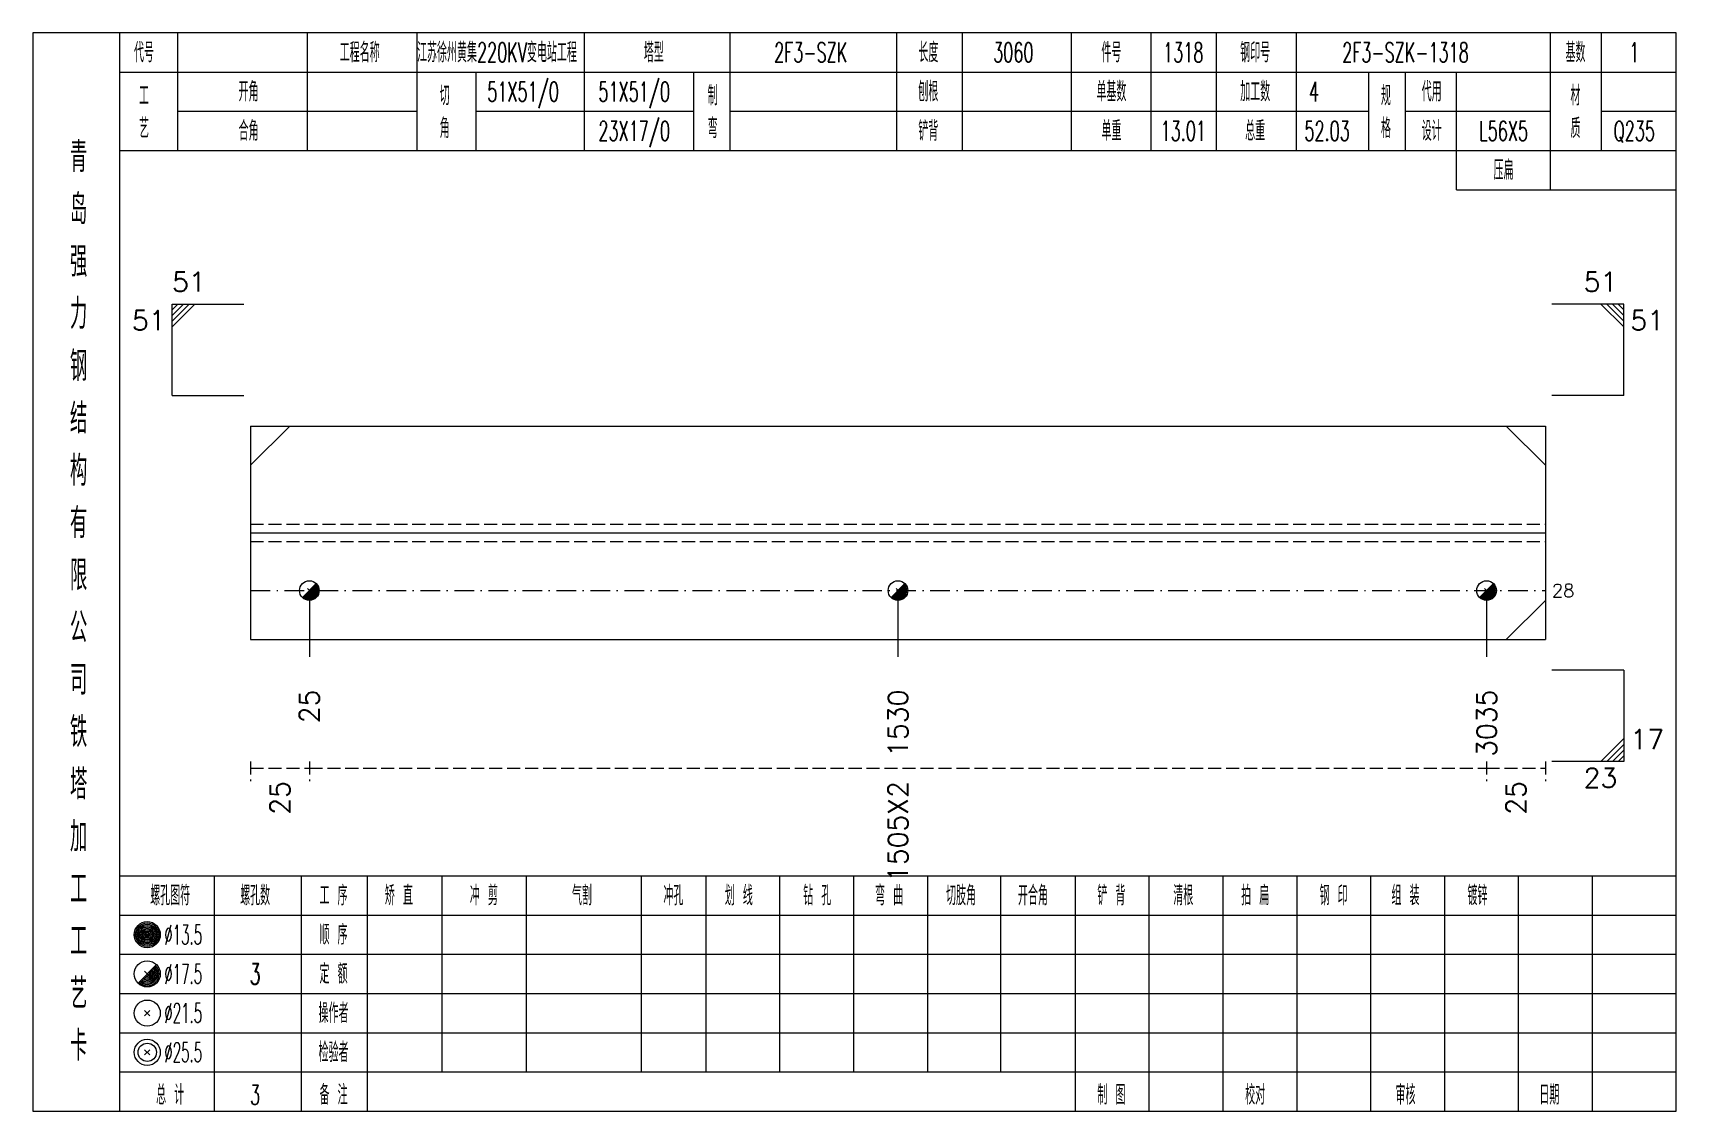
# Model space of a CAD drawing. Extents: x 0 to 4623, y -1159 to 4890.
# Drawn here: x 2802.6 to 3054, y 225 to 390 of the extents above; entities that cross this region are included whole.
import ezdxf
from ezdxf.enums import TextEntityAlignment as Align

# ---------------------------------------------------------------- set-up
doc = ezdxf.new("R2010")
doc.units = 0
doc.header["$MEASUREMENT"] = 0
doc.linetypes.add('一点画线', pattern=[5.2, 3, -1, 0.2, -1])
doc.linetypes.add('虚线', pattern=[2.75, 2, -0.75])
doc.layers.get('0').update_dxf_attribs({"linetype": 'CONTINUOUS', "lineweight": 25})
for name, color, linetype, lineweight in [('1', 7, 'CONTINUOUS', 25), ('4', 7, 'CONTINUOUS', 25), ('5', 7, 'CONTINUOUS', 25)]:
    doc.layers.add(name, color=color, linetype=linetype, lineweight=lineweight)
doc.styles.get("Standard").update_dxf_attribs({"font": 'simplex.shx', "width": 0.7, "height": 3, "bigfont": 'gbhzfs.shx'})

msp = doc.modelspace()

# ---------------------------------------------------------------- texts
at = {"color": 7, "linetype": 'Continuous', "lineweight": 13}
for s, p in [('51', (2823.9, 349.5)), ('17', (3047, 279.5))]:
    msp.add_text(s, height=3, dxfattribs=at).set_placement(p, align=Align.BOTTOM_LEFT)
msp.add_text('51', height=3, dxfattribs=at).set_placement((3045, 349.5), align=Align.BOTTOM_RIGHT)
for s, p in [('51', (2822.9, 347.5)), ('23', (3045, 277.5))]:
    msp.add_text(s, height=3, dxfattribs=at).set_placement(p, align=Align.TOP_RIGHT)
msp.add_text('51', height=3, dxfattribs=at).set_placement((3047, 347.5), align=Align.TOP_LEFT)
msp.add_text('28', height=2, dxfattribs=at).set_placement((3035, 304.661), align=Align.MIDDLE_LEFT)
at = {"color": 8, "linetype": 'Continuous', "lineweight": 9}
for s, p in [('25', (2840.4, 275.5)), ('1505X2', (2934.95, 275.5)), ('25', (3029.5, 275.5))]:
    msp.add_text(s, height=3, rotation=90, dxfattribs=at).set_placement(p, align=Align.MIDDLE_RIGHT)
at = {"layer": '1', "color": 7, "linetype": 'Continuous', "lineweight": 13}
for s, p in [('25', (2844.9, 289.5)), ('1530', (2934.95, 289.5)), ('3035', (3025, 289.5))]:
    msp.add_text(s, height=3, rotation=90, dxfattribs=at).set_placement(p, align=Align.MIDDLE_RIGHT)
at = {"layer": '4', "color": 1, "linetype": 'Continuous', "lineweight": 13}
for s, height, width, p in [('代号', 3, 0.6, (2819.6, 387)), ('工程名称', 3, 0.6, (2852.6, 387)), ('江苏徐州黄集220KV变电站工程', 3, 0.6, (2873.6, 387)), ('塔型', 3, 0.6, (2897.6, 387)), ('2F3-SZK', 3, 0.6, (2921.6, 387)), ('长度', 3, 0.6, (2939.6, 387)), ('3060', 3, 0.6, (2952.6, 387)), ('件号', 3, 0.6, (2967.6, 387)), ('1318', 3, 0.6, (2978.6, 387)), ('钢印号', 3, 0.6, (2989.6, 387)), ('2F3-SZK-1318', 3, 0.6, (3012.6, 387)), ('基数', 3, 0.6, (3038.6, 387)), ('1', 3, 0.6, (3047.6, 387)), ('开角', 3, 0.6, (2835.6, 381)), ('51X51/0', 3, 0.6, (2877.6, 381)), ('51X51/0', 3, 0.6, (2894.6, 381)), ('制', 3, 0.6, (2906.6, 380.4)), ('刨根', 3, 0.6, (2939.6, 381)), ('单基数', 3, 0.6, (2967.6, 381)), ('加工数', 3, 0.6, (2989.6, 381)), ('4', 3, 0.6, (2998.6, 381)), ('规', 3, 0.6, (3009.6, 380.4)), ('代用', 3, 0.6, (3016.6, 381)), ('材', 3, 0.6, (3038.6, 380.4)), ('工', 3, 0.6, (2819.6, 380.4)), ('切', 3, 0.6, (2865.6, 380.4)), ('艺', 3, 0.6, (2819.6, 375.4)), ('角', 3, 0.6, (2865.6, 375.4)), ('弯', 3, 0.6, (2906.6, 375.4)), ('格', 3, 0.6, (3009.6, 375.4)), ('质', 3, 0.6, (3038.6, 375.4)), ('合角', 3, 0.6, (2835.6, 375)), ('23X17/0', 3, 0.6, (2894.6, 375)), ('铲背', 3, 0.6, (2939.6, 375)), ('单重', 3, 0.6, (2967.6, 375)), ('13.01', 3, 0.6, (2978.6, 375)), ('总重', 3, 0.6, (2989.6, 375)), ('52.03', 3, 0.6, (3000.6, 375)), ('设计', 3, 0.6, (3016.6, 375)), ('L56X5', 3, 0.6, (3027.6, 375)), ('Q235', 3, 0.6, (3047.6, 375)), ('青', 4.6, 0.8, (2809.6, 371)), ('压扁', 3, 0.6, (3027.6, 369)), ('岛', 4.6, 0.8, (2809.6, 363)), ('强', 4.6, 0.8, (2809.6, 355)), ('力', 4.6, 0.8, (2809.6, 347)), ('钢', 4.6, 0.8, (2809.6, 339)), ('结', 4.6, 0.8, (2809.6, 331)), ('构', 4.6, 0.8, (2809.6, 323)), ('有', 4.6, 0.8, (2809.6, 315)), ('限', 4.6, 0.8, (2809.6, 307)), ('公', 4.6, 0.8, (2809.6, 299)), ('司', 4.6, 0.8, (2809.6, 291)), ('铁', 4.6, 0.8, (2809.6, 283)), ('塔', 4.6, 0.8, (2809.6, 275)), ('加', 4.6, 0.8, (2809.6, 267)), ('工', 4.6, 0.8, (2809.6, 259)), ('螺孔图符', 3, 0.6, (2823.6, 258)), ('螺孔数', 3, 0.6, (2836.6, 258)), ('工 序', 3, 0.6, (2848.6, 258)), ('矫 直', 3, 0.6, (2858.6, 258)), ('冲 剪', 3, 0.6, (2871.6, 258)), ('气割', 3, 0.6, (2886.6, 258)), ('冲孔', 3, 0.6, (2900.6, 258)), ('划 线', 3, 0.6, (2910.6, 258)), ('钻 孔', 3, 0.6, (2922.6, 258)), ('弯 曲', 3, 0.6, (2933.6, 258)), ('切肢角', 3, 0.6, (2944.6, 258)), ('开合角', 3, 0.6, (2955.6, 258)), ('铲 背', 3, 0.6, (2967.6, 258)), ('清根', 3, 0.6, (2978.6, 258)), ('拍 扁', 3, 0.6, (2989.6, 258)), ('钢 印', 3, 0.6, (3001.6, 258)), ('组 装', 3, 0.6, (3012.6, 258)), ('镀锌', 3, 0.6, (3023.6, 258)), ('工', 4.6, 0.8, (2809.6, 251)), ('%%C13.5', 3, 0.5, (2825.6, 252)), ('顺 序', 3, 0.6, (2848.6, 252)), ('%%C17.5', 3, 0.5, (2825.6, 246)), ('3', 3.2, 0.6, (2836.6, 246)), ('定 额', 3, 0.6, (2848.6, 246)), ('艺', 4.6, 0.8, (2809.6, 243)), ('%%C21.5', 3, 0.5, (2825.6, 240)), ('操作者', 3, 0.6, (2848.6, 240)), ('卡', 4.6, 0.8, (2809.6, 235)), ('%%C25.5', 3, 0.5, (2825.6, 234)), ('检验者', 3, 0.6, (2848.6, 234)), ('总 计', 3, 0.6, (2823.6, 227.5)), ('3', 3, 0.6, (2836.6, 227.5)), ('备 注', 3, 0.6, (2848.6, 227.5)), ('制 图', 3, 0.6, (2967.6, 227.5)), ('校对', 3, 0.6, (2989.6, 227.5)), ('审核', 3, 0.6, (3012.6, 227.5)), ('日期', 3, 0.6, (3034.6, 227.5))]:
    msp.add_text(s, height=height, dxfattribs=dict(at, width=width)).set_placement(p, align=Align.MIDDLE_CENTER)

# ---------------------------------------------------------------- blocks, each defined once
blk = doc.blocks.new('孔17.5')
at = {"layer": '5', "color": 7, "linetype": 'Continuous', "lineweight": 13}
for p, q in [((-0.707, -0.707), (0.707, 0.707)), ((-0.2, 0.2), (0.2, -0.2))]:
    blk.add_line(p, q, dxfattribs=at)
blk.add_circle((0, 0), 1, dxfattribs=at)
for radius in [0.9, 0.8, 0.7, 0.6, 0.5, 0.4, 0.3, 0.2, 0.1]:
    blk.add_arc((0, 0), radius, 225, 45, dxfattribs=at)

# ---------------------------------------------------------------- linework, layer by layer
at = {"color": 7, "linetype": 'Continuous', "lineweight": 13}
for p, q in [((2823.9, 348.5), (2834.9, 348.5)), ((2823.9, 334.5), (2823.9, 348.5)), ((2824.775, 348.5), (2823.9, 347.625)), ((2825.65, 348.5), (2823.9, 346.75)), ((2826.525, 348.5), (2823.9, 345.875)), ((2827.4, 348.5), (2823.9, 345)), ((3046, 348.5), (3035, 348.5)), ((3042.5, 348.5), (3046, 345)), ((3043.375, 348.5), (3046, 345.875)), ((3044.25, 348.5), (3046, 346.75)), ((3045.125, 348.5), (3046, 347.625)), ((3046, 334.5), (3046, 348.5)), ((2823.9, 334.5), (2834.9, 334.5)), ((3046, 334.5), (3035, 334.5)), ((2835.9, 323.839), (2841.9, 329.839)), ((3034, 323.839), (3028, 329.839)), ((2844.9, 304.661), (2844.9, 294.5)), ((2934.95, 304.661), (2934.95, 294.5)), ((3025, 304.661), (3025, 294.5)), ((3034, 303.161), (3028, 297.161)), ((3046, 292.5), (3035, 292.5)), ((3046, 292.5), (3046, 278.5)), ((3042.5, 278.5), (3046, 282)), ((3043.375, 278.5), (3046, 281.125)), ((3044.25, 278.5), (3046, 280.25)), ((3045.125, 278.5), (3046, 279.375)), ((3046, 278.5), (3035, 278.5))]:
    msp.add_line(p, q, dxfattribs=at)
at = {"color": 7, "linetype": 'Continuous', "lineweight": 18}
for p, q in [((2835.9, 329.839), (2835.9, 297.161)), ((2835.9, 329.839), (3034, 329.839)), ((3034, 329.839), (3034, 297.161)), ((2835.9, 313.5), (3034, 313.5))]:
    msp.add_line(p, q, dxfattribs=at)
at = {"color": 1, "linetype": '虚线', "lineweight": 18}
for p, q in [((2835.9, 314.839), (3034, 314.839)), ((2835.9, 312.161), (3034, 312.161))]:
    msp.add_line(p, q, dxfattribs=at)
at = {"color": 3, "linetype": '一点画线', "lineweight": 13}
msp.add_line((2835.9, 304.661), (3034, 304.661), dxfattribs=at)
at = {"color": 8, "linetype": '虚线', "lineweight": 9}
for p, q in [((2835.9, 278.5), (2835.9, 275.5)), ((2835.9, 277.5), (2844.9, 277.5)), ((2844.9, 278.5), (2844.9, 275.5)), ((2844.9, 278.5), (2844.9, 275.5)), ((2844.9, 277.5), (3025, 277.5)), ((3025, 278.5), (3025, 275.5)), ((3025, 278.5), (3025, 275.5)), ((3025, 277.5), (3034, 277.5)), ((3034, 278.5), (3034, 275.5))]:
    msp.add_line(p, q, dxfattribs=at)
at = {"layer": '1', "color": 7, "linetype": 'Continuous', "lineweight": 18}
msp.add_line((2835.9, 297.161), (3034, 297.161), dxfattribs=at)
at = {"layer": '4', "color": 1, "linetype": 'Continuous', "lineweight": 18}
for p, q in [((2815.9, 225), (2815.9, 390)), ((2824.8, 372), (2824.8, 390)), ((2844.6, 372), (2844.6, 390)), ((2861.4, 372), (2861.4, 390)), ((2887, 372), (2887, 390)), ((2909.3, 372), (2909.3, 390)), ((2934.8, 372), (2934.8, 390)), ((2944.8, 372), (2944.8, 390)), ((2961.5, 372), (2961.5, 390)), ((2973.7, 372), (2973.7, 390)), ((2983.7, 372), (2983.7, 390)), ((2995.9, 372), (2995.9, 390)), ((3034.8, 366), (3034.8, 390)), ((3042.6, 372), (3042.6, 390)), ((2815.9, 384), (3054, 384)), ((2870.4, 372), (2870.4, 384)), ((2903.7, 372), (2903.7, 384)), ((3007, 372), (3007, 384)), ((3012.6, 372), (3012.6, 384)), ((3020.4, 366), (3020.4, 384)), ((2824.8, 378), (2861.4, 378)), ((2870.4, 378), (2903.7, 378)), ((2909.3, 378), (3007, 378)), ((3012.6, 378), (3034.8, 378)), ((3042.6, 378), (3054, 378)), ((2815.9, 372), (3054, 372)), ((3020.4, 366), (3054, 366)), ((2815.9, 261), (3054, 261)), ((2830.4, 225), (2830.4, 261)), ((2843.7, 225), (2843.7, 261)), ((2853.8, 225), (2853.8, 261)), ((2865.2, 231), (2865.2, 261)), ((2878.1, 231), (2878.1, 261)), ((2895.7, 231), (2895.7, 261)), ((2905.6, 231), (2905.6, 261)), ((2916.9, 231), (2916.9, 261)), ((2928.2, 231), (2928.2, 261)), ((2939.5, 231), (2939.5, 261)), ((2950.7, 231), (2950.7, 261)), ((2962.1, 231), (2962.1, 261)), ((2973.4, 231), (2973.4, 261)), ((2984.7, 231), (2984.7, 261)), ((2996, 231), (2996, 261)), ((3007.3, 231), (3007.3, 261)), ((3018.6, 231), (3018.6, 261)), ((3029.9, 231), (3029.9, 261)), ((3041.2, 231), (3041.2, 261)), ((2815.9, 255), (3054, 255)), ((2815.9, 249), (3054, 249)), ((2815.9, 243), (3054, 243)), ((2815.9, 237), (3054, 237)), ((2815.9, 231), (3054, 231)), ((2962.1, 225), (2962.1, 231)), ((2973.4, 225), (2973.4, 231)), ((2984.7, 225), (2984.7, 231)), ((2996, 225), (2996, 231)), ((3007.3, 225), (3007.3, 231)), ((3018.6, 225), (3018.6, 231)), ((3029.9, 225), (3029.9, 231)), ((3041.2, 225), (3041.2, 231))]:
    msp.add_line(p, q, dxfattribs=at)
at = {"layer": '4', "color": 7, "linetype": 'Continuous', "lineweight": 13}
for p, q in [((2819.9, 251.8), (2820.3, 252.2)), ((2820.3, 251.8), (2819.9, 252.2)), ((2818.686, 244.586), (2821.514, 247.414)), ((2819.7, 246.4), (2820.5, 245.6)), ((2819.7, 239.6), (2820.5, 240.4)), ((2819.7, 240.4), (2820.5, 239.6)), ((2819.7, 233.6), (2820.5, 234.4)), ((2819.7, 234.4), (2820.5, 233.6))]:
    msp.add_line(p, q, dxfattribs=at)
at = {"layer": '4', "color": 1, "linetype": 'Continuous', "lineweight": 18}
msp.add_lwpolyline([(2802.6, 390), (2802.6, 225), (3054, 225), (3054, 390)], close=True, dxfattribs=at)
at = {"layer": '4', "color": 7, "linetype": 'Continuous', "lineweight": 13}
for centre, radius in [((2820.1, 252), 2), ((2820.1, 252), 1.8), ((2820.1, 252), 1.6), ((2820.1, 252), 1.4), ((2820.1, 252), 1.2), ((2820.1, 252), 1), ((2820.1, 252), 0.8), ((2820.1, 252), 0.6), ((2820.1, 252), 0.4), ((2820.1, 252), 0.2), ((2820.1, 246), 2), ((2820.1, 240), 2), ((2820.1, 234), 2), ((2820.1, 234), 1.4)]:
    msp.add_circle(centre, radius, dxfattribs=at)
for radius in [1.8, 1.6, 1.4, 1.2, 1, 0.8, 0.6, 0.4, 0.2]:
    msp.add_arc((2820.1, 246), radius, 225, 45, dxfattribs=at)

# ---------------------------------------------------------------- block references
at = {"layer": '1', "color": 7, "linetype": 'Continuous', "lineweight": 13, "xscale": 1.5, "yscale": 1.5, "zscale": 1.5}
for p in [(2844.9, 304.661), (2934.95, 304.661), (3025, 304.661)]:
    msp.add_blockref('孔17.5', p, dxfattribs=at)

msp.set_redraw_order([(e.dxf.handle, doc.entitydb.next_handle()) for e in msp.query("TEXT MTEXT ATTDEF DIMENSION ARC_DIMENSION")])  # texts and dimensions are drawn at this point

doc.saveas('drawing.dxf')
